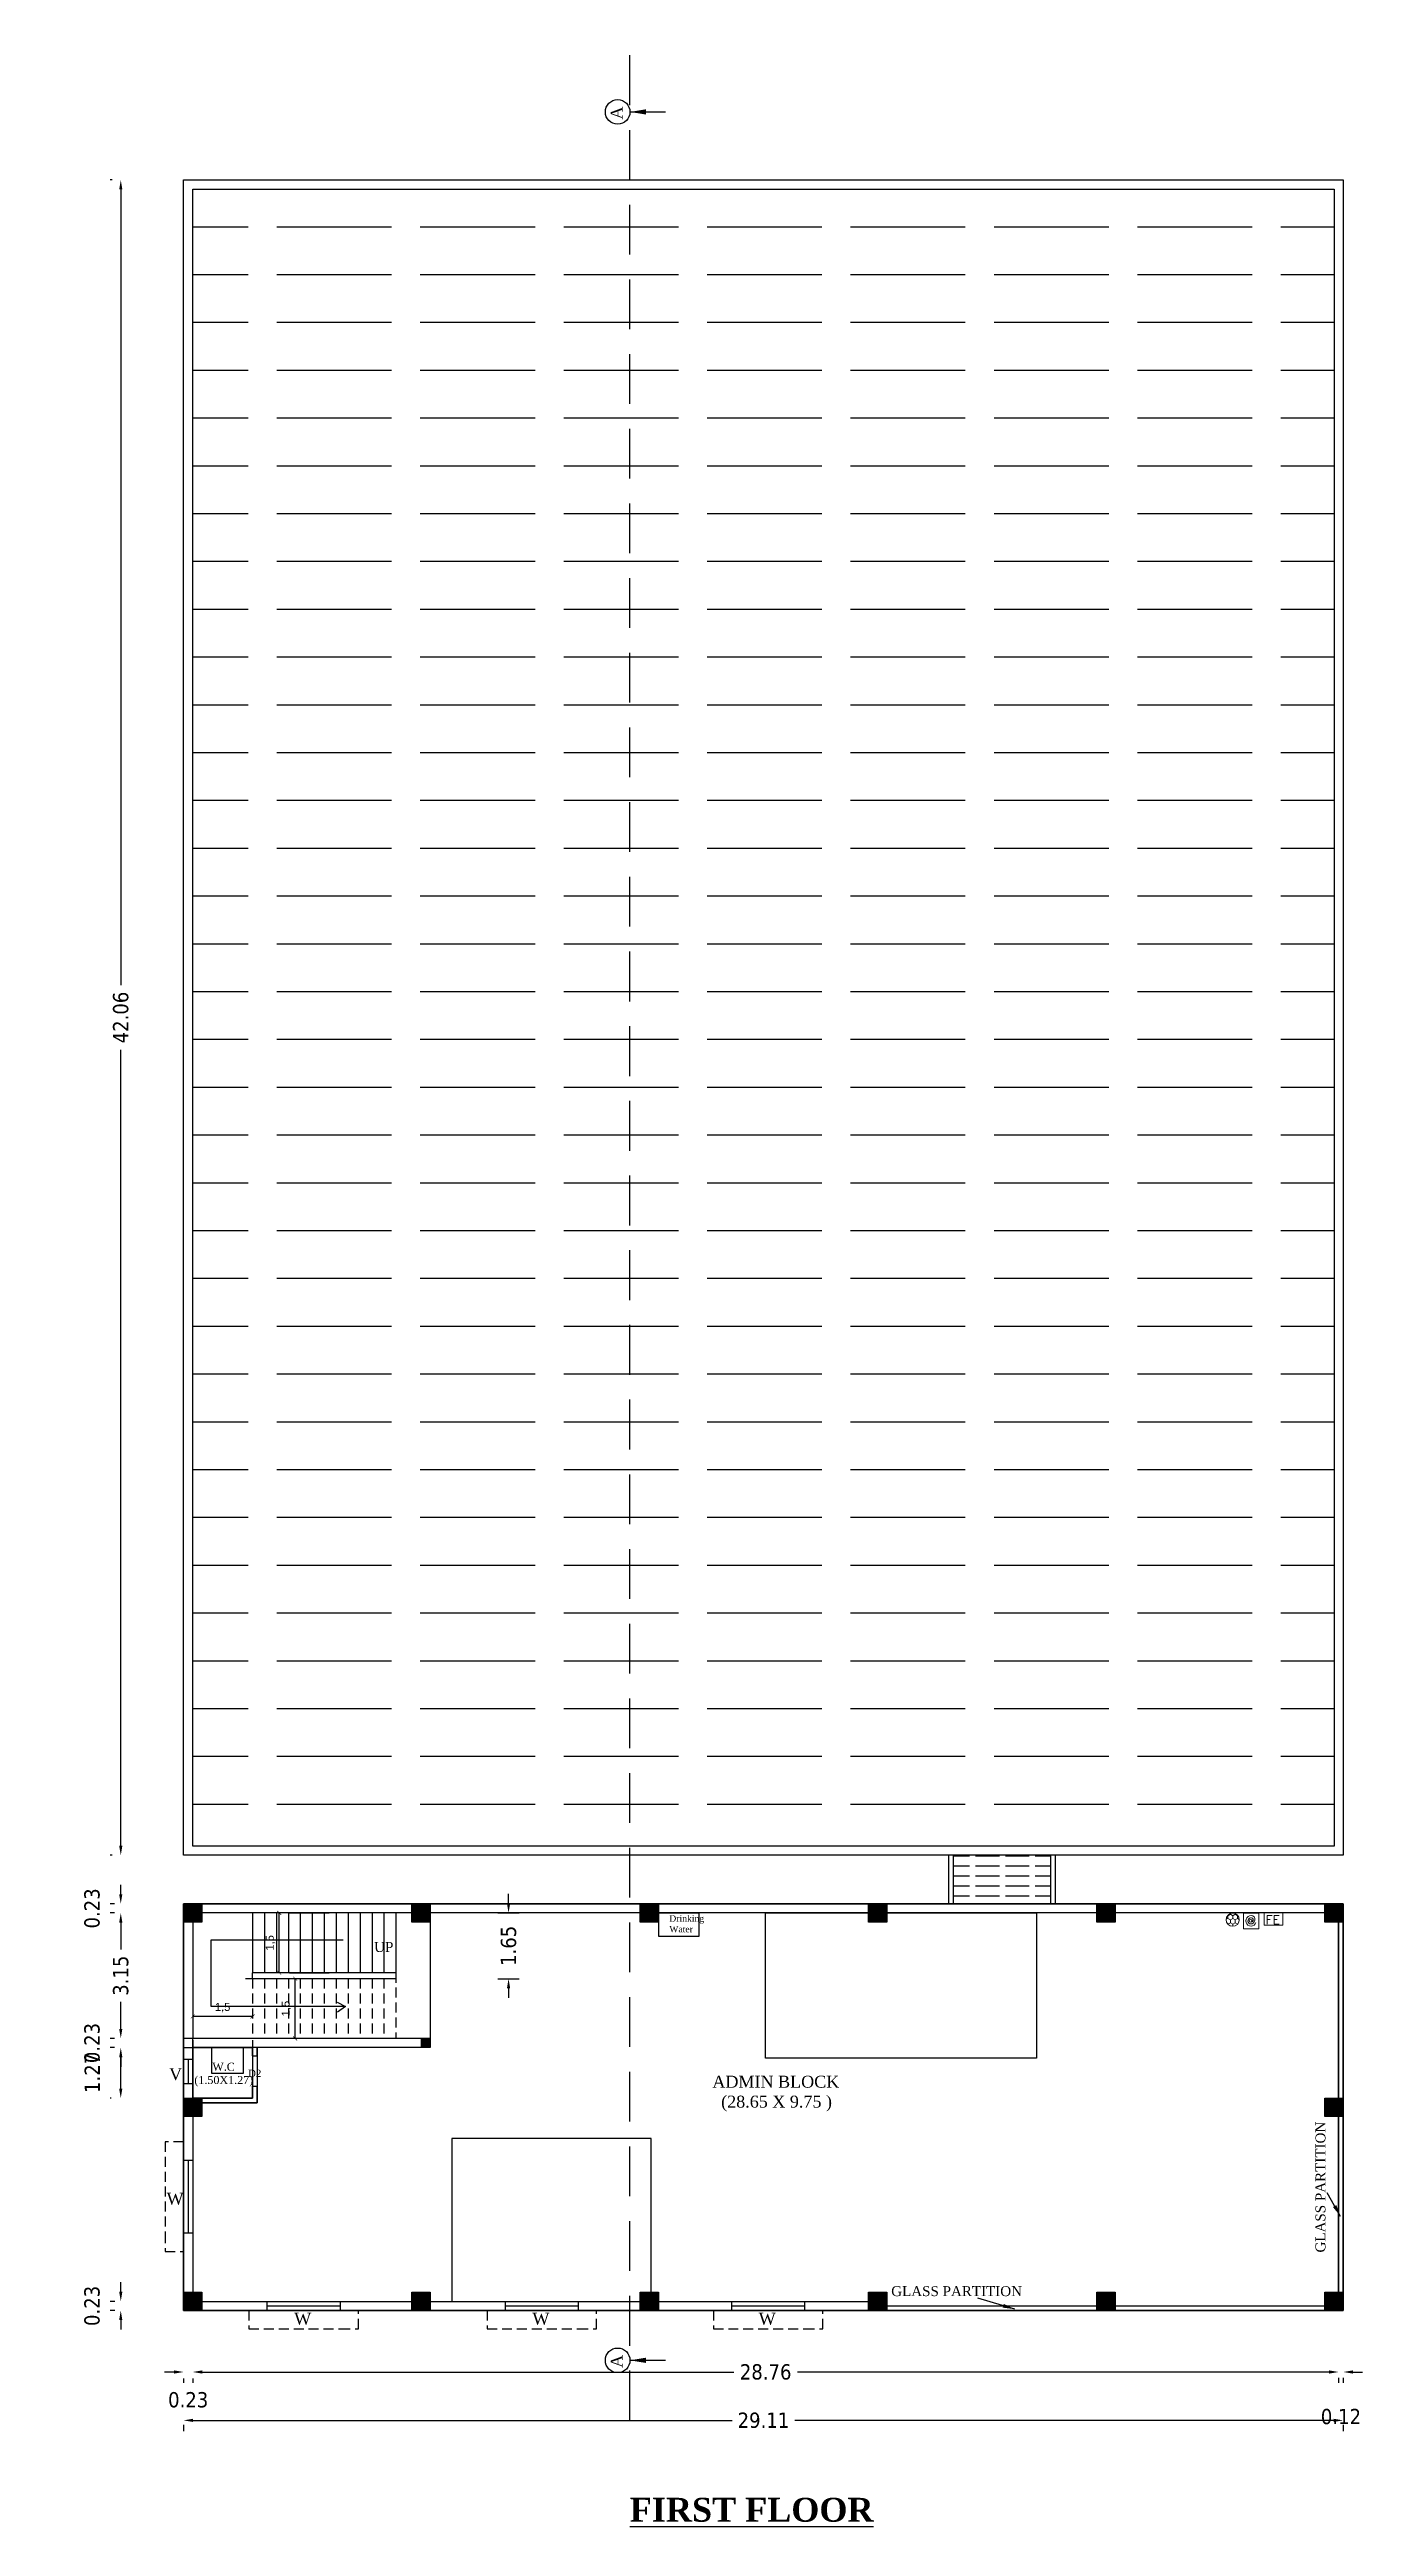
# Model space of a CAD drawing. Header units: metres. Extents: x 2066 to 2266, y 1708 to 2044.
# Drawn here: x 2177.3 to 2210.3, y 1794.1 to 1856.3 of the extents above; entities that cross this region are included whole.
import ezdxf

# ---------------------------------------------------------------- set-up
doc = ezdxf.new("R2010")
doc.units = ezdxf.units.M
doc.linetypes.add('HIDDEN', pattern=[0.375, 0.25, -0.125])
for name, color, linetype in [('BLK_1_COVERED_AREA', 140, 'Continuous'), ('BLK_1_FLR_0_WATER_CLOSET', 213, 'Continuous'), ('BLK_1_FLR_1_EXIT_WIDTH_DOOR', 2, 'Continuous'), ('BLK_1_FLR_1_REGULAR_ROOM_1', 4, 'Continuous'), ('BLK_1_FLR_1_ROOM_1_LIGHT_VENTILATION_1', 4, 'Continuous'), ('BLK_1_FLR_1_WASH', 60, 'Continuous'), ('TOILET_VENTILATION', 6, 'Continuous')]:
    doc.layers.add(name, color=color, linetype=linetype)
doc.layers.add('BLK_1_FLR_1_BLT_UP_AREA', color=45, linetype='Continuous', plot=False)
doc.styles.add('CODE', font='tahoma.ttf')
doc.styles.add('DIM', font='swissc.ttf')
doc.styles.add('ROMANS', font='times.ttf', dxfattribs={"height": 12})
doc.styles.add('Schedule', font='romans.shx')
doc.styles.get("Standard").update_dxf_attribs({"font": 'arial.ttf'})
doc.styles.add('TIMES NEW ROMAN', font='times.ttf')
doc.dimstyles.new('Din', dxfattribs={"dimscale": 0, "dimtxt": 0.25, "dimasz": 0.1, "dimexe": 0.15, "dimexo": 0.15, "dimgap": 0.03, "dimtad": 0, "dimzin": 0, "dimdsep": 46, "dimtxsty": 'DIM', "dimblk": 'ARCHTICK', "dimcen": 0.09, "dimdle": 0.15, "dimse1": 1, "dimse2": 1, "dimclrd": 256, "dimclre": 256, "dimclrt": 7, "dimadec": 0, "dimazin": 3, "dimtfac": 1, "dimtofl": 0, "dimtmove": 1, "dimatfit": 3, "dimfxl": 0, "dimtolj": 1, "dimtzin": 0, "dimarcsym": 0})
doc.dimstyles.new('ISO-25', dxfattribs={"dimtxt": 2.5, "dimasz": 2.5, "dimexe": 1.25, "dimexo": 0.625, "dimtad": 1, "dimtxsty": 'Standard', "dimcen": 2.5, "dimadec": 0, "dimazin": 0, "dimtfac": 1, "dimtmove": 0, "dimatfit": 3, "dimfxl": 0, "dimarcsym": 0})
doc.dimstyles.get("Standard").update_dxf_attribs({"dimtxt": 0.18, "dimasz": 0.18, "dimexe": 0.18, "dimexo": 0.0625, "dimgap": 0.09, "dimtad": 0, "dimtih": 1, "dimtoh": 1, "dimdec": 4, "dimzin": 0, "dimdsep": 46, "dimtxsty": 'Standard', "dimcen": 0.09, "dimadec": 0, "dimazin": 0, "dimtfac": 1, "dimtdec": 4, "dimtofl": 0, "dimtmove": 0, "dimatfit": 3, "dimfxl": 0, "dimtolj": 1, "dimtzin": 0, "dimarcsym": 0})

msp = doc.modelspace()

# ---------------------------------------------------------------- texts
at = {"rotation": 90}
for s, width, insert, char_height, attachment_point, style in [('A', 0.26523, (2191.401, 1854.827, -19.765), 0.3, 3, 'ROMANS'), ('{\\W1.881942; }GLASS PARTITION', 3.53877, (2209.092, 1800.771, -9.883), 0.25, 1, 'TIMES NEW ROMAN'), ('A', 0.26523, (2191.401, 1798.381, -19.765), 0.3, 3, 'ROMANS')]:
    msp.add_mtext_dynamic_manual_height_columns(s, width=width, gutter_width=1, heights=[0], dxfattribs=dict(at, insert=insert, char_height=char_height, attachment_point=attachment_point, style=style))
at = {"attachment_point": 1, "style": 'TIMES NEW ROMAN'}
for s, width, gutter_width, heights, insert, char_height in [('Drinking \\PWater', 0.3189, 1.496, [0], (2192.873, 1809.416, -6.762), 0.1604), ('UP', 0.50877, 1, [0], (2185.464, 1808.744), 0.25), ('V', 0.55777, 1, [0], (2180.317, 1805.576, -9.883), 0.3), ('{\\W8.108981; }W.C\\P{\\W2.122653; }(1.50X1.27)', 1.73275, 1, [0.688], (2180.791, 1805.713, -9.883), 0.2), ('D2', 0.50877, 1, [0], (2182.3, 1805.538, -17.442), 0.18), ('{\\W5.156905; }ADMIN BLOCK\\P{\\W7.101241; }(28.65 X 9.75 )', 4.25552, 1, [0], (2193.37, 1805.387, -9.883), 0.3), ('W', 0.55777, 1, [0], (2180.254, 1802.451, 26.527), 0.3), ('{\\W1.881942; }GLASS PARTITION', 3.53877, 1, [0], (2198.265, 1800.104, -9.883), 0.25), ('W', 0.55777, 1, [0], (2183.457, 1799.435, 26.527), 0.3), ('W', 0.55777, 1, [0], (2189.436, 1799.435, 26.527), 0.3), ('W', 0.55777, 1, [0], (2195.117, 1799.435, 26.527), 0.3), ('{\\fTimes New Roman|b1|i0|c0|p18;\\W1.97931;\\L \\W1;FIRST FLOOR}', 6.86047, 1, [0], (2191.433, 1794.791), 0.6)]:
    msp.add_mtext_dynamic_manual_height_columns(s, width=width, gutter_width=gutter_width, heights=heights, dxfattribs=dict(at, insert=insert, char_height=char_height))

# ---------------------------------------------------------------- blocks, each defined once
blk = doc.blocks.new('_ArchTick')
at = {"color": 0, "linetype": 'ByBlock', "const_width": 0.15}
blk.add_lwpolyline([(-0.5, -0.5), (0.5, 0.5)], dxfattribs=at)
blk = doc.blocks.new('*D149')
at = {"color": 0, "lineweight": -2}
for p, q in [((2183.082, 1807.973), (2183.082, 1809.473)), ((2183.336, 1809.473), (2184.332, 1809.473)), ((2183.336, 1807.973), (2184.332, 1807.973))]:
    blk.add_line(p, q, dxfattribs=at)
at = {"layer": 'Defpoints', "color": 0}
for p in [(2182.711, 1809.473, 9.883), (2183.082, 1809.473), (2182.711, 1807.973, 9.883)]:
    blk.add_point(p, dxfattribs=at)
at = {"color": 0, "lineweight": -2, "xscale": 0.1, "yscale": 0.1, "zscale": 0.1}
for p, rotation in [((2183.082, 1809.473), 90), ((2183.082, 1807.973), 270)]:
    blk.add_blockref('_ArchTick', p, dxfattribs=dict(at, rotation=rotation))
at = {"color": 0, "insert": (2182.862, 1808.723), "char_height": 0.2, "attachment_point": 5, "rotation": 90}
blk.add_mtext('1,5', dxfattribs=at)
blk = doc.blocks.new('*D150')
at = {"color": 0, "lineweight": -2}
for p, q in [((2182.986, 1807.823), (2182.232, 1807.823)), ((2183.482, 1806.323), (2183.482, 1807.823)), ((2182.986, 1806.323), (2182.232, 1806.323))]:
    blk.add_line(p, q, dxfattribs=at)
at = {"layer": 'Defpoints', "color": 0}
for p in [(2183.482, 1807.823), (2183.611, 1807.823, 9.883), (2183.611, 1806.323, 9.883)]:
    blk.add_point(p, dxfattribs=at)
at = {"color": 0, "lineweight": -2, "xscale": 0.1, "yscale": 0.1, "zscale": 0.1}
for p, rotation in [((2183.482, 1807.823), 90), ((2183.482, 1806.323), 270)]:
    blk.add_blockref('_ArchTick', p, dxfattribs=dict(at, rotation=rotation))
at = {"color": 0, "insert": (2183.262, 1807.073), "char_height": 0.2, "attachment_point": 5, "rotation": 90}
blk.add_mtext('1,5', dxfattribs=at)
blk = doc.blocks.new('*D151')
at = {"color": 0, "lineweight": -2}
for p, q in [((2182.411, 1806.876), (2180.911, 1806.876)), ((2180.911, 1806.28), (2180.911, 1805.626)), ((2182.411, 1806.28), (2182.411, 1805.626))]:
    blk.add_line(p, q, dxfattribs=at)
at = {"layer": 'Defpoints', "color": 0}
for p in [(2180.911, 1806.905, 9.883), (2180.911, 1806.876), (2182.411, 1806.905, 9.883)]:
    blk.add_point(p, dxfattribs=at)
at = {"color": 0, "lineweight": -2, "xscale": 0.1, "yscale": 0.1, "zscale": 0.1, "rotation": 180}
blk.add_blockref('_ArchTick', (2180.911, 1806.876), dxfattribs=at)
at = {"color": 0, "lineweight": -2, "xscale": 0.1, "yscale": 0.1, "zscale": 0.1}
blk.add_blockref('_ArchTick', (2182.411, 1806.876), dxfattribs=at)
at = {"color": 0, "insert": (2181.661, 1807.096), "char_height": 0.2, "attachment_point": 5}
blk.add_mtext('1,5', dxfattribs=at)
blk = doc.blocks.new('A$C3F6E631D')
at = {"lineweight": 9}
for p, q in [((0, 0.88), (0.9, 0.88)), ((0, 0), (0, 0.88)), ((0.9, 0), (0, 0)), ((0.9, 0.88), (0.9, 0))]:
    blk.add_line(p, q, dxfattribs=at)
blk.add_circle((0.45, 0.47), 0.0817, dxfattribs=at)
for centre, radius, start, end in [((0.45, 0.45), 0.299, 321.4372, 253.2573), ((0.45, 0.45), 0.174, 329.1263, 222.2936), ((0.54, 0.52), 0.292, 219.9012, 298.5281), ((0.51, 0.46), 0.135, 195.9931, 311.1342)]:
    blk.add_arc(centre, radius, start, end, dxfattribs=at)
blk = doc.blocks.new('A$C453E5C48')
at = {"linetype": 'ByBlock', "lineweight": 9}
for p, q in [((0, 0.489), (0.639, 0.489)), ((0, 0.063), (0, 0.489)), ((0.639, 0.063), (0, 0.063)), ((0.639, 0.489), (0.639, 0.063))]:
    blk.add_line(p, q, dxfattribs=at)
at = {"lineweight": 9, "style": 'Schedule'}
blk.add_text('FE', height=0.3048, dxfattribs=at).set_placement((0.051, 0.103))
blk = doc.blocks.new('A$C57323508')
at = {"lineweight": 9}
for p, q in [((0, 0.37), (0.13, 0.37)), ((0.13, 0.65), (0.16, 0.65)), ((0.21, 0.51), (0.13, 0.65)), ((0.13, 0.37), (0.21, 0.51)), ((0.21, 0.23), (0.13, 0.37)), ((0.13, 0.1), (0.21, 0.23)), ((0.13, 0.1), (0.13, 0.1)), ((0.14, 0.08), (0.13, 0.1)), ((0.16, 0.65), (0.18, 0.69)), ((0.21, 0.51), (0.37, 0.51)), ((0.21, 0.23), (0.37, 0.23)), ((0.37, 0.51), (0.45, 0.65)), ((0.45, 0.37), (0.37, 0.51)), ((0.37, 0.23), (0.45, 0.37)), ((0.45, 0.1), (0.37, 0.23)), ((0.4, 0), (0.45, 0.1)), ((0.48, 0.65), (0.41, 0.76)), ((0.45, 0.37), (0.61, 0.37)), ((0.45, 0.1), (0.61, 0.1)), ((0.48, 0.65), (0.63, 0.65)), ((0.69, 0.51), (0.61, 0.65)), ((0.61, 0.37), (0.69, 0.51)), ((0.69, 0.23), (0.61, 0.37)), ((0.61, 0.1), (0.69, 0.23)), ((0.62, 0.08), (0.61, 0.1)), ((0.63, 0.65), (0.65, 0.67)), ((0.69, 0.51), (0.74, 0.51)), ((0.69, 0.23), (0.73, 0.23))]:
    blk.add_line(p, q, dxfattribs=at)
blk.add_circle((0.38, 0.38), 0.38, dxfattribs=at)
blk = doc.blocks.new('A$C4F610507')
blk.add_lwpolyline([(1.13, 0.03), (4.11, 0.03), (4.11, 1.74), (1.13, 1.74)], close=True)
blk = doc.blocks.new('*D88')
at = {"lineweight": -2}
for p, q in [((2178.958, 1799.723), (2178.836, 1799.723)), ((2178.958, 1799.493), (2178.836, 1799.493))]:
    blk.add_line(p, q, dxfattribs=at)
for p, q in [((2179.104, 1799.963), (2179.104, 1800.203)), ((2179.104, 1799.253), (2179.104, 1799.013))]:
    blk.add_line(p, q)
for points in [[(2179.064, 1799.963), (2179.144, 1799.963), (2179.104, 1799.723)], [(2179.064, 1799.253), (2179.144, 1799.253), (2179.104, 1799.493)]]:
    blk.add_solid(points)
at = {"layer": 'Defpoints', "color": 0}
for p in [(2179.104, 1799.723), (2181.141, 1799.723, -9.883), (2181.141, 1799.493, -9.883)]:
    blk.add_point(p, dxfattribs=at)
at = {"insert": (2178.384, 1799.608), "char_height": 0.384, "attachment_point": 5, "rotation": 90, "style": 'CODE'}
blk.add_mtext('\\A1;0.23', dxfattribs=at)
blk = doc.blocks.new('*D89')
at = {"lineweight": -2}
for p, q in [((2178.946, 1806.093), (2178.836, 1806.093)), ((2178.866, 1804.823), (2178.836, 1804.823))]:
    blk.add_line(p, q, dxfattribs=at)
blk.add_line((2179.104, 1805.063), (2179.104, 1805.853))
for points in [[(2179.064, 1805.853), (2179.144, 1805.853), (2179.104, 1806.093)], [(2179.064, 1805.063), (2179.144, 1805.063), (2179.104, 1804.823)]]:
    blk.add_solid(points)
at = {"layer": 'Defpoints', "color": 0}
for p in [(2179.104, 1806.093), (2180.911, 1806.093, -9.883), (2180.911, 1804.823, -36.409)]:
    blk.add_point(p, dxfattribs=at)
at = {"insert": (2178.388, 1805.458), "char_height": 0.384, "attachment_point": 5, "rotation": 90, "style": 'CODE'}
blk.add_mtext('\\A1;1.27', dxfattribs=at)
blk = doc.blocks.new('*D90')
for p, q in [((2179.104, 1806.563), (2179.104, 1806.803)), ((2179.104, 1805.853), (2179.104, 1805.613))]:
    blk.add_line(p, q)
at = {"lineweight": -2}
for p, q in [((2178.946, 1806.323), (2178.836, 1806.323)), ((2178.946, 1806.093), (2178.836, 1806.093))]:
    blk.add_line(p, q, dxfattribs=at)
for points in [[(2179.064, 1806.563), (2179.144, 1806.563), (2179.104, 1806.323)], [(2179.064, 1805.853), (2179.144, 1805.853), (2179.104, 1806.093)]]:
    blk.add_solid(points)
at = {"layer": 'Defpoints', "color": 0}
for p in [(2179.104, 1806.323), (2180.911, 1806.323, -9.883), (2180.911, 1806.093, -9.883)]:
    blk.add_point(p, dxfattribs=at)
at = {"insert": (2178.384, 1806.208), "char_height": 0.384, "attachment_point": 5, "rotation": 90, "style": 'CODE'}
blk.add_mtext('\\A1;0.23', dxfattribs=at)
blk = doc.blocks.new('*D91')
at = {"lineweight": -2}
for p, q in [((2178.946, 1809.473), (2178.836, 1809.473)), ((2178.946, 1806.323), (2178.836, 1806.323))]:
    blk.add_line(p, q, dxfattribs=at)
for p, q in [((2179.104, 1809.233), (2179.104, 1808.552)), ((2179.104, 1806.563), (2179.104, 1807.244))]:
    blk.add_line(p, q)
for points in [[(2179.064, 1809.233), (2179.144, 1809.233), (2179.104, 1809.473)], [(2179.064, 1806.563), (2179.144, 1806.563), (2179.104, 1806.323)]]:
    blk.add_solid(points)
at = {"layer": 'Defpoints', "color": 0}
for p in [(2179.104, 1809.473), (2180.911, 1809.473, -9.883), (2180.911, 1806.323, -9.883)]:
    blk.add_point(p, dxfattribs=at)
at = {"insert": (2179.104, 1807.898), "char_height": 0.384, "attachment_point": 5, "rotation": 90, "style": 'CODE'}
blk.add_mtext('\\A1;3.15', dxfattribs=at)
blk = doc.blocks.new('*D92')
for p, q in [((2179.104, 1809.943), (2179.104, 1810.183)), ((2179.104, 1809.233), (2179.104, 1808.993))]:
    blk.add_line(p, q)
at = {"lineweight": -2}
for p, q in [((2178.946, 1809.703), (2178.836, 1809.703)), ((2178.946, 1809.473), (2178.836, 1809.473))]:
    blk.add_line(p, q, dxfattribs=at)
for points in [[(2179.064, 1809.943), (2179.144, 1809.943), (2179.104, 1809.703)], [(2179.064, 1809.233), (2179.144, 1809.233), (2179.104, 1809.473)]]:
    blk.add_solid(points)
at = {"layer": 'Defpoints', "color": 0}
for p in [(2179.104, 1809.703), (2180.911, 1809.703, -9.883), (2180.911, 1809.473, -9.883)]:
    blk.add_point(p, dxfattribs=at)
at = {"insert": (2178.384, 1809.588), "char_height": 0.384, "attachment_point": 5, "rotation": 90, "style": 'CODE'}
blk.add_mtext('\\A1;0.23', dxfattribs=at)
blk = doc.blocks.new('*D93')
at = {"lineweight": -2}
for p, q in [((2178.886, 1852.983), (2178.836, 1852.983)), ((2178.892, 1810.923), (2178.836, 1810.923))]:
    blk.add_line(p, q, dxfattribs=at)
for p, q in [((2179.104, 1852.743), (2179.104, 1832.764)), ((2179.104, 1811.163), (2179.104, 1831.142))]:
    blk.add_line(p, q)
for points in [[(2179.064, 1852.743), (2179.144, 1852.743), (2179.104, 1852.983)], [(2179.064, 1811.163), (2179.144, 1811.163), (2179.104, 1810.923)]]:
    blk.add_solid(points)
at = {"layer": 'Defpoints', "color": 0}
for p in [(2179.104, 1852.983), (2180.681, 1852.983, -19.765), (2180.911, 1810.923, -19.765)]:
    blk.add_point(p, dxfattribs=at)
at = {"insert": (2179.104, 1831.953), "char_height": 0.384, "attachment_point": 5, "rotation": 90, "style": 'CODE'}
blk.add_mtext('\\A1;42.06', dxfattribs=at)
blk = doc.blocks.new('*D95')
for p, q in [((2180.441, 1797.949), (2180.201, 1797.949)), ((2181.151, 1797.949), (2181.391, 1797.949))]:
    blk.add_line(p, q)
at = {"lineweight": -2}
for p, q in [((2180.681, 1797.789), (2180.681, 1797.68)), ((2180.911, 1797.789), (2180.911, 1797.68))]:
    blk.add_line(p, q, dxfattribs=at)
for points in [[(2180.441, 1797.989), (2180.441, 1797.909), (2180.681, 1797.949)], [(2181.151, 1797.989), (2181.151, 1797.909), (2180.911, 1797.949)]]:
    blk.add_solid(points)
at = {"layer": 'Defpoints', "color": 0}
for p in [(2180.681, 1799.723, -9.883), (2180.911, 1799.723, -9.883), (2180.911, 1797.949)]:
    blk.add_point(p, dxfattribs=at)
at = {"insert": (2180.796, 1797.249), "char_height": 0.384, "attachment_point": 5, "style": 'CODE'}
blk.add_mtext('\\A1;0.23', dxfattribs=at)
blk = doc.blocks.new('*D96')
at = {"lineweight": -2}
for p, q in [((2180.911, 1797.789), (2180.911, 1797.68)), ((2209.671, 1797.8), (2209.671, 1797.68))]:
    blk.add_line(p, q, dxfattribs=at)
for p, q in [((2181.151, 1797.949), (2194.49, 1797.949)), ((2209.431, 1797.949), (2196.093, 1797.949))]:
    blk.add_line(p, q)
for points in [[(2181.151, 1797.989), (2181.151, 1797.909), (2180.911, 1797.949)], [(2209.431, 1797.989), (2209.431, 1797.909), (2209.671, 1797.949)]]:
    blk.add_solid(points)
at = {"layer": 'Defpoints', "color": 0}
for p in [(2180.911, 1799.723, -9.883), (2209.671, 1799.953, -9.883), (2209.671, 1797.949)]:
    blk.add_point(p, dxfattribs=at)
at = {"insert": (2195.291, 1797.949), "char_height": 0.384, "attachment_point": 5, "style": 'CODE'}
blk.add_mtext('\\A1;28.76', dxfattribs=at)
blk = doc.blocks.new('*D97')
for p, q in [((2209.431, 1797.949), (2209.191, 1797.949)), ((2210.031, 1797.949), (2210.271, 1797.949))]:
    blk.add_line(p, q)
at = {"lineweight": -2}
for p, q in [((2209.671, 1797.8), (2209.671, 1797.68)), ((2209.791, 1797.8), (2209.791, 1797.68))]:
    blk.add_line(p, q, dxfattribs=at)
for points in [[(2209.431, 1797.989), (2209.431, 1797.909), (2209.671, 1797.949)], [(2210.031, 1797.989), (2210.031, 1797.909), (2209.791, 1797.949)]]:
    blk.add_solid(points)
at = {"layer": 'Defpoints', "color": 0}
for p in [(2209.671, 1799.953, -9.883), (2209.791, 1799.953, -9.883), (2209.791, 1797.949)]:
    blk.add_point(p, dxfattribs=at)
at = {"insert": (2209.731, 1796.828), "char_height": 0.384, "attachment_point": 5, "style": 'CODE'}
blk.add_mtext('\\A1;0.12', dxfattribs=at)
blk = doc.blocks.new('*D98')
at = {"lineweight": -2}
for p, q in [((2180.681, 1796.624), (2180.681, 1796.466)), ((2209.791, 1796.624), (2209.791, 1796.466))]:
    blk.add_line(p, q, dxfattribs=at)
for p, q in [((2180.921, 1796.735), (2194.447, 1796.735)), ((2209.551, 1796.735), (2196.026, 1796.735))]:
    blk.add_line(p, q)
for points in [[(2180.921, 1796.775), (2180.921, 1796.695), (2180.681, 1796.735)], [(2209.551, 1796.775), (2209.551, 1796.695), (2209.791, 1796.735)]]:
    blk.add_solid(points)
at = {"layer": 'Defpoints', "color": 0}
for p in [(2180.681, 1799.493, -9.883), (2209.791, 1799.493, -9.883), (2209.791, 1796.735)]:
    blk.add_point(p, dxfattribs=at)
at = {"insert": (2195.236, 1796.735), "char_height": 0.384, "attachment_point": 5, "style": 'CODE'}
blk.add_mtext('\\A1;29.11', dxfattribs=at)
blk = doc.blocks.new('*D274')
at = {"layer": 'BLK_1_FLR_1_EXIT_WIDTH_DOOR'}
for p, q in [((2188.838, 1809.713), (2188.838, 1809.953)), ((2188.838, 1807.583), (2188.838, 1807.343))]:
    blk.add_line(p, q, dxfattribs=at)
at = {"layer": 'BLK_1_FLR_1_EXIT_WIDTH_DOOR', "lineweight": -2}
for p, q in [((2188.569, 1809.473), (2189.107, 1809.473)), ((2188.569, 1807.823), (2189.107, 1807.823))]:
    blk.add_line(p, q, dxfattribs=at)
at = {"layer": 'BLK_1_FLR_1_EXIT_WIDTH_DOOR'}
for points in [[(2188.798, 1809.713), (2188.878, 1809.713), (2188.838, 1809.473)], [(2188.798, 1807.583), (2188.878, 1807.583), (2188.838, 1807.823)]]:
    blk.add_solid(points, dxfattribs=at)
at = {"layer": 'Defpoints', "color": 0}
for p in [(2186.011, 1809.473), (2188.838, 1809.473), (2186.011, 1807.823)]:
    blk.add_point(p, dxfattribs=at)
at = {"layer": 'BLK_1_FLR_1_EXIT_WIDTH_DOOR', "insert": (2188.838, 1808.648), "char_height": 0.384, "attachment_point": 5, "rotation": 90, "style": 'CODE'}
blk.add_mtext('\\A1;1.65', dxfattribs=at)

# ---------------------------------------------------------------- dimensions: what is measured, and where the dimension line sits
for base, p1, p2, angle, picture, middle in [((2179.104, 1852.983, 9.883), (2180.911, 1810.923, -9.883), (2180.681, 1852.983, -9.883), 270, '*D93', (2179.104, 1831.953, 9.883)), ((2179.104, 1809.703, 9.883), (2180.911, 1809.473), (2180.911, 1809.703), 270, '*D92', (2178.384, 1809.588, 9.883)), ((2179.104, 1809.473, 9.883), (2180.911, 1806.323), (2180.911, 1809.473), 270, '*D91', (2179.104, 1807.898, 9.883)), ((2179.104, 1806.323, 9.883), (2180.911, 1806.093), (2180.911, 1806.323), 270, '*D90', (2178.384, 1806.208, 9.883)), ((2179.104, 1806.093, 9.883), (2180.911, 1804.823, -26.527), (2180.911, 1806.093), 270, '*D89', (2178.388, 1805.458, 9.883)), ((2209.671, 1797.949, 9.883), (2180.911, 1799.723), (2209.671, 1799.953), 180, '*D96', (2195.291, 1797.949, 9.883)), ((2209.791, 1797.949, 9.883), (2209.671, 1799.953), (2209.791, 1799.953), 180, '*D97', (2209.731, 1796.828, 9.883))]:
    dim = msp.add_linear_dim(base=base, p1=p1, p2=p2, angle=angle, dimstyle='Din', override={"dimscale": 0.096, "dimtxt": 4, "dimasz": 2.5, "dimexe": 2.8, "dimgap": 1.75, "dimpost": '\\X', "dimtxsty": 'CODE', "dimsah": 1, "dimdle": 2.8, "dimse1": 0, "dimse2": 0, "dimclrt": 256, "dimtmove": 2, "dimfxl": 2.8, "dimfxlon": 1, "dimtfillclr": 2, "dimlwd": 65535})
    dim.commit()
    dim.dimension.update_dxf_attribs({"geometry": picture, "text_midpoint": middle})
for base, p1, p2, angle, dimstyle, override, picture, middle in [((2183.082, 1809.473, -9.883), (2182.711, 1807.973), (2182.711, 1809.473), 90, 'ISO-25', {"dimtxt": 0.2, "dimasz": 0.1, "dimgap": 0.1, "dimblk1": 'ArchTick', "dimblk2": 'ArchTick', "dimsah": 1, "dimsd1": 0, "dimsd2": 0}, '*D149', (2183.082, 1808.723, -9.883)), ((2183.482, 1807.823, -9.883), (2183.611, 1806.323), (2183.611, 1807.823), 90, 'ISO-25', {"dimtxt": 0.2, "dimasz": 0.1, "dimgap": 0.1, "dimblk1": 'ArchTick', "dimblk2": 'ArchTick', "dimsah": 1, "dimsd1": 0, "dimsd2": 0}, '*D150', (2183.482, 1807.073, -9.883)), ((2180.911, 1797.949, 9.883), (2180.681, 1799.723), (2180.911, 1799.723), 0, 'Din', {"dimscale": 0.096, "dimtxt": 4, "dimasz": 2.5, "dimexe": 2.8, "dimgap": 1.75, "dimpost": '\\X', "dimtxsty": 'CODE', "dimsah": 1, "dimdle": 2.8, "dimse1": 0, "dimse2": 0, "dimclrt": 256, "dimtmove": 2, "dimfxl": 2.8, "dimfxlon": 1, "dimtfillclr": 2, "dimlwd": 65535}, '*D95', (2180.796, 1797.249, 9.883))]:
    dim = msp.add_linear_dim(base=base, p1=p1, p2=p2, angle=angle, dimstyle=dimstyle, override=override)
    dim.commit()
    dim.dimension.update_dxf_attribs({"geometry": picture, "text_midpoint": middle, "dimtype": 161})
for p1, p2, distance, dimstyle, override, picture, middle in [((2182.411, 1806.905), (2180.911, 1806.905), 0.029, 'ISO-25', {"dimtxt": 0.2, "dimasz": 0.1, "dimgap": 0.1, "dimblk1": 'ArchTick', "dimblk2": 'ArchTick', "dimsah": 1, "dimsd1": 0, "dimsd2": 0}, '*D151', (2181.661, 1807.096, -9.883)), ((2181.141, 1799.493), (2181.141, 1799.723), 2.037, 'Din', {"dimscale": 0.096, "dimtxt": 4, "dimasz": 2.5, "dimexe": 2.8, "dimgap": 1.75, "dimpost": '\\X', "dimtxsty": 'CODE', "dimsah": 1, "dimdle": 2.8, "dimse1": 0, "dimse2": 0, "dimclrt": 256, "dimtmove": 2, "dimfxl": 2.8, "dimfxlon": 1, "dimtfillclr": 2, "dimlwd": 65535}, '*D88', (2178.384, 1799.608, 9.883)), ((2180.681, 1799.493), (2209.791, 1799.493), -2.758, 'Din', {"dimscale": 0.096, "dimtxt": 4, "dimasz": 2.5, "dimexe": 2.8, "dimgap": 1.75, "dimpost": '\\X', "dimtxsty": 'CODE', "dimsah": 1, "dimdle": 2.8, "dimse1": 0, "dimse2": 0, "dimclrt": 256, "dimtmove": 2, "dimfxl": 2.8, "dimfxlon": 1, "dimtfillclr": 2, "dimlwd": 65535}, '*D98', (2195.236, 1796.735, 9.883))]:
    dim = msp.add_aligned_dim(p1=p1, p2=p2, distance=distance, dimstyle=dimstyle, override=override)
    dim.commit()
    dim.dimension.update_dxf_attribs({"geometry": picture, "text_midpoint": middle})
at = {"layer": 'BLK_1_FLR_1_EXIT_WIDTH_DOOR', "color": 2}
dim = msp.add_aligned_dim(p1=(2186.011, 1807.823), p2=(2186.011, 1809.473), distance=-2.826, dimstyle='Din', override={"dimscale": 0.096, "dimtxt": 4, "dimasz": 2.5, "dimexe": 2.8, "dimgap": 1.75, "dimpost": '\\X', "dimtxsty": 'CODE', "dimsah": 1, "dimdle": 2.8, "dimse1": 0, "dimse2": 0, "dimclrt": 256, "dimtmove": 2, "dimfxl": 2.8, "dimfxlon": 1, "dimtfillclr": 2, "dimlwd": 65535}, dxfattribs=at)
dim.commit()
dim.dimension.update_dxf_attribs({"geometry": '*D274', "text_midpoint": (2188.838, 1808.648)})

# ---------------------------------------------------------------- hatches: boundary and pattern name
h = msp.add_hatch()
h.set_pattern_fill('ACAD_ISO02W100', color=256, scale=0.24, angle=180)
h.set_pattern_definition([(180, (-2609.2978, -754.6024), (-7e-11, -1.2), [2.88, -0.72])])
h.paths.add_polyline_path([(2180.911, 1811.153), (2209.561, 1811.153), (2209.561, 1852.753), (2180.911, 1852.753)])
h = msp.add_hatch()
h.set_pattern_fill('ACAD_ISO02W100', color=256, scale=0.05, angle=180)
h.set_pattern_definition([(180, (-2590.5911, -754.60238), (-1e-11, -0.25), [0.6, -0.15])])
h.paths.add_polyline_path([(2202.441, 1810.923), (2200.001, 1810.923), (2200.001, 1809.703), (2202.441, 1809.703)])
h = msp.add_hatch(color=256)
h.dxf.hatch_style = 1
h.paths.add_polyline_path([(2181.141, 1809.243), (2181.141, 1809.703), (2180.681, 1809.703), (2180.681, 1809.243)])
h = msp.add_hatch(color=256)
h.dxf.hatch_style = 1
h.paths.add_polyline_path([(2186.872, 1809.243), (2186.872, 1809.703), (2186.412, 1809.703), (2186.412, 1809.243)])
h = msp.add_hatch(color=256)
h.dxf.hatch_style = 1
h.paths.add_polyline_path([(2192.603, 1809.243), (2192.603, 1809.703), (2192.143, 1809.703), (2192.143, 1809.243)])
h = msp.add_hatch(color=256)
h.dxf.hatch_style = 1
h.paths.add_polyline_path([(2198.334, 1809.243), (2198.334, 1809.703), (2197.874, 1809.703), (2197.874, 1809.243)])
h = msp.add_hatch(color=256)
h.dxf.hatch_style = 1
h.paths.add_polyline_path([(2204.065, 1809.243), (2204.065, 1809.703), (2203.605, 1809.703), (2203.605, 1809.243)])
h = msp.add_hatch(color=256)
h.dxf.hatch_style = 1
h.paths.add_polyline_path([(2209.791, 1809.243), (2209.791, 1809.703), (2209.331, 1809.703), (2209.331, 1809.243)])
at = {"linetype": 'HIDDEN'}
h = msp.add_hatch(color=256, dxfattribs=at)
h.dxf.hatch_style = 1
h.paths.add_polyline_path([(2186.872, 1806.323), (2186.642, 1806.323), (2186.642, 1806.093), (2186.872, 1806.093)])
h = msp.add_hatch(color=256)
h.dxf.hatch_style = 1
h.paths.add_polyline_path([(2181.141, 1804.363), (2181.141, 1804.823), (2180.681, 1804.823), (2180.681, 1804.363)])
h = msp.add_hatch(color=256)
h.dxf.hatch_style = 1
h.paths.add_polyline_path([(2209.791, 1804.363), (2209.791, 1804.823), (2209.331, 1804.823), (2209.331, 1804.363)])
h = msp.add_hatch(color=256)
h.dxf.hatch_style = 1
h.paths.add_polyline_path([(2181.141, 1799.493), (2181.141, 1799.953), (2180.681, 1799.953), (2180.681, 1799.493)])
h = msp.add_hatch(color=256)
h.dxf.hatch_style = 1
h.paths.add_polyline_path([(2186.872, 1799.493), (2186.872, 1799.953), (2186.412, 1799.953), (2186.412, 1799.493)])
h = msp.add_hatch(color=256)
h.dxf.hatch_style = 1
h.paths.add_polyline_path([(2192.603, 1799.493), (2192.603, 1799.953), (2192.143, 1799.953), (2192.143, 1799.493)])
h = msp.add_hatch(color=256)
h.dxf.hatch_style = 1
h.paths.add_polyline_path([(2198.334, 1799.493), (2198.334, 1799.953), (2197.874, 1799.953), (2197.874, 1799.493)])
h = msp.add_hatch(color=256)
h.dxf.hatch_style = 1
h.paths.add_polyline_path([(2204.065, 1799.493), (2204.065, 1799.953), (2203.605, 1799.953), (2203.605, 1799.493)])
h = msp.add_hatch(color=256)
h.dxf.hatch_style = 1
h.paths.add_polyline_path([(2209.791, 1799.493), (2209.791, 1799.953), (2209.331, 1799.953), (2209.331, 1799.493)])

# ---------------------------------------------------------------- linework, layer by layer
at = {"linetype": 'HIDDEN', "ltscale": 5}
msp.add_line((2191.886, 1796.735, 9.883), (2191.886, 1856.255, -19.402), dxfattribs=at)
for p, q in [((2199.881, 1810.923, -19.765), (2199.881, 1809.703, -19.765)), ((2200.001, 1810.923, -19.765), (2200.001, 1809.703, -19.765)), ((2202.441, 1810.923, -19.765), (2202.441, 1809.703, -19.765)), ((2202.561, 1810.923, -19.765), (2202.561, 1809.703, -19.765)), ((2209.671, 1809.473), (2180.911, 1809.473)), ((2180.911, 1809.473), (2180.911, 1806.323)), ((2182.411, 1809.473), (2182.411, 1807.973)), ((2182.711, 1809.473), (2182.711, 1807.973)), ((2183.011, 1809.473), (2183.011, 1807.973)), ((2183.311, 1809.473), (2183.311, 1807.973)), ((2183.611, 1809.473), (2183.611, 1807.973)), ((2183.911, 1809.473), (2183.911, 1807.973)), ((2184.211, 1809.473), (2184.211, 1807.973)), ((2184.511, 1809.473), (2184.511, 1807.973)), ((2184.811, 1809.473), (2184.811, 1807.973)), ((2185.111, 1809.473), (2185.111, 1807.973)), ((2185.411, 1809.473), (2185.411, 1807.973)), ((2185.711, 1809.473), (2185.711, 1807.973)), ((2186.011, 1809.473), (2186.011, 1807.973)), ((2209.671, 1809.473), (2209.671, 1799.613)), ((2186.011, 1807.973), (2182.411, 1807.973)), ((2182.411, 1807.823), (2182.411, 1807.973)), ((2186.011, 1807.823), (2182.411, 1807.823)), ((2186.872, 1806.323), (2180.911, 1806.323)), ((2186.872, 1806.093), (2180.911, 1806.093)), ((2180.911, 1806.093), (2180.911, 1799.723)), ((2182.411, 1805.883, -4.386), (2182.411, 1806.093)), ((2182.411, 1805.883, -7.56), (2182.531, 1805.883, -7.56)), ((2182.531, 1805.883, -2.726), (2182.531, 1806.093)), ((2180.796, 1805.803), (2180.796, 1805.193)), ((2180.911, 1804.823, -26.527), (2182.411, 1804.823, -26.527)), ((2180.911, 1804.703, -26.527), (2182.531, 1804.703, -26.527)), ((2182.411, 1804.823, -26.527), (2182.411, 1805.123, -20.264)), ((2182.411, 1805.123, -7.56), (2182.531, 1805.123, -7.56)), ((2182.531, 1804.703, -18.043), (2182.531, 1805.123, -12.593)), ((2180.796, 1803.267), (2180.796, 1801.437)), ((2180.911, 1799.723), (2198.324, 1799.723)), ((2198.334, 1799.613), (2209.671, 1799.613)), ((2182.78, 1799.608), (2184.61, 1799.608)), ((2188.759, 1799.608), (2190.589, 1799.608)), ((2194.44, 1799.608), (2196.27, 1799.608))]:
    msp.add_line(p, q)
at = {"linetype": 'HIDDEN'}
for p, q in [((2182.411, 1807.823), (2182.411, 1806.323)), ((2182.711, 1807.823), (2182.711, 1806.323)), ((2183.011, 1807.823), (2183.011, 1806.323)), ((2183.311, 1807.823), (2183.311, 1806.323)), ((2183.611, 1807.823), (2183.611, 1806.323)), ((2183.911, 1807.823), (2183.911, 1806.323)), ((2184.211, 1807.823), (2184.211, 1806.323)), ((2184.511, 1807.823), (2184.511, 1806.323)), ((2184.811, 1807.823), (2184.811, 1806.323)), ((2185.111, 1807.823), (2185.111, 1806.323)), ((2185.411, 1807.823), (2185.411, 1806.323)), ((2185.711, 1807.823), (2185.711, 1806.323)), ((2186.011, 1807.973), (2186.011, 1806.323)), ((2186.642, 1806.323, -16.644), (2186.642, 1806.093, -16.644)), ((2186.872, 1806.323, -16.644), (2186.872, 1806.093, -16.644))]:
    msp.add_line(p, q, dxfattribs=at)
for points, elevation in [([(2180.681, 1810.923), (2180.681, 1852.983), (2209.791, 1852.983), (2209.791, 1810.923)], -9.883), ([(2180.911, 1811.153), (2180.911, 1852.753), (2209.561, 1852.753), (2209.561, 1811.153)], -9.883), ([(2186.412, 1809.243), (2186.412, 1809.703), (2186.872, 1809.703), (2186.872, 1809.243)], -16.644), ([(2186.412, 1809.243), (2186.412, 1809.703), (2186.872, 1809.703), (2186.872, 1809.243)], -16.644), ([(2186.412, 1809.703), (2186.872, 1809.703), (2186.872, 1809.243), (2186.412, 1809.243)], -16.644), ([(2192.143, 1809.243), (2192.143, 1809.703), (2192.603, 1809.703), (2192.603, 1809.243)], -6.762), ([(2192.143, 1809.243), (2192.143, 1809.703), (2192.603, 1809.703), (2192.603, 1809.243)], -6.762), ([(2192.143, 1809.703), (2192.603, 1809.703), (2192.603, 1809.243), (2192.143, 1809.243)], -6.762), ([(2180.681, 1804.363), (2180.681, 1804.823), (2181.141, 1804.823), (2181.141, 1804.363)], -26.527), ([(2180.681, 1804.363), (2180.681, 1804.823), (2181.141, 1804.823), (2181.141, 1804.363)], -26.527), ([(2180.681, 1804.823), (2181.141, 1804.823), (2181.141, 1804.363), (2180.681, 1804.363)], -26.527), ([(2186.412, 1799.493), (2186.412, 1799.953), (2186.872, 1799.953), (2186.872, 1799.493)], -16.644), ([(2186.412, 1799.493), (2186.412, 1799.953), (2186.872, 1799.953), (2186.872, 1799.493)], -16.644), ([(2186.412, 1799.953), (2186.872, 1799.953), (2186.872, 1799.493), (2186.412, 1799.493)], -16.644), ([(2192.143, 1799.493), (2192.143, 1799.953), (2192.603, 1799.953), (2192.603, 1799.493)], -6.762), ([(2192.143, 1799.493), (2192.143, 1799.953), (2192.603, 1799.953), (2192.603, 1799.493)], -6.762), ([(2192.143, 1799.953), (2192.603, 1799.953), (2192.603, 1799.493), (2192.143, 1799.493)], -6.762)]:
    msp.add_lwpolyline(points, close=True, dxfattribs=dict(elevation=elevation))
for points in [[(2180.681, 1809.243), (2180.681, 1809.703), (2181.141, 1809.703), (2181.141, 1809.243)], [(2180.681, 1809.243), (2180.681, 1809.703), (2181.141, 1809.703), (2181.141, 1809.243)], [(2180.681, 1809.703), (2181.141, 1809.703), (2181.141, 1809.243), (2180.681, 1809.243)], [(2197.874, 1809.243), (2197.874, 1809.703), (2198.334, 1809.703), (2198.334, 1809.243)], [(2197.874, 1809.243), (2197.874, 1809.703), (2198.334, 1809.703), (2198.334, 1809.243)], [(2197.874, 1809.703), (2198.334, 1809.703), (2198.334, 1809.243), (2197.874, 1809.243)], [(2203.605, 1809.243), (2203.605, 1809.703), (2204.065, 1809.703), (2204.065, 1809.243)], [(2203.605, 1809.243), (2203.605, 1809.703), (2204.065, 1809.703), (2204.065, 1809.243)], [(2203.605, 1809.703), (2204.065, 1809.703), (2204.065, 1809.243), (2203.605, 1809.243)], [(2209.331, 1809.243), (2209.331, 1809.703), (2209.791, 1809.703), (2209.791, 1809.243)], [(2209.331, 1809.243), (2209.331, 1809.703), (2209.791, 1809.703), (2209.791, 1809.243)], [(2209.331, 1809.703), (2209.791, 1809.703), (2209.791, 1809.243), (2209.331, 1809.243)], [(2180.911, 1806.323), (2180.681, 1806.323), (2180.681, 1806.093), (2180.911, 1806.093)], [(2209.331, 1804.363), (2209.331, 1804.823), (2209.791, 1804.823), (2209.791, 1804.363)], [(2209.331, 1804.363), (2209.331, 1804.823), (2209.791, 1804.823), (2209.791, 1804.363)], [(2209.331, 1804.823), (2209.791, 1804.823), (2209.791, 1804.363), (2209.331, 1804.363)], [(2180.911, 1801.437), (2180.681, 1801.437), (2180.681, 1803.267), (2180.911, 1803.267)], [(2180.681, 1799.493), (2180.681, 1799.953), (2181.141, 1799.953), (2181.141, 1799.493)], [(2180.681, 1799.493), (2180.681, 1799.953), (2181.141, 1799.953), (2181.141, 1799.493)], [(2180.681, 1799.953), (2181.141, 1799.953), (2181.141, 1799.493), (2180.681, 1799.493)], [(2184.61, 1799.723), (2184.61, 1799.493), (2182.78, 1799.493), (2182.78, 1799.723)], [(2190.589, 1799.723), (2190.589, 1799.493), (2188.759, 1799.493), (2188.759, 1799.723)], [(2196.27, 1799.723), (2196.27, 1799.493), (2194.44, 1799.493), (2194.44, 1799.723)], [(2197.874, 1799.493), (2197.874, 1799.953), (2198.334, 1799.953), (2198.334, 1799.493)], [(2197.874, 1799.493), (2197.874, 1799.953), (2198.334, 1799.953), (2198.334, 1799.493)], [(2197.874, 1799.953), (2198.334, 1799.953), (2198.334, 1799.493), (2197.874, 1799.493)], [(2203.605, 1799.493), (2203.605, 1799.953), (2204.065, 1799.953), (2204.065, 1799.493)], [(2203.605, 1799.493), (2203.605, 1799.953), (2204.065, 1799.953), (2204.065, 1799.493)], [(2203.605, 1799.953), (2204.065, 1799.953), (2204.065, 1799.493), (2203.605, 1799.493)], [(2209.331, 1799.493), (2209.331, 1799.953), (2209.791, 1799.953), (2209.791, 1799.493)], [(2209.331, 1799.493), (2209.331, 1799.953), (2209.791, 1799.953), (2209.791, 1799.493)], [(2209.331, 1799.953), (2209.791, 1799.953), (2209.791, 1799.493), (2209.331, 1799.493)]]:
    msp.add_lwpolyline(points, close=True)
at = {"elevation": -9.883}
for points in [[(2184.741, 1807.126), (2181.371, 1807.126), (2181.371, 1808.801), (2184.683, 1808.801)], [(2184.534, 1807.235), (2184.741, 1807.126), (2184.548, 1806.985)]]:
    msp.add_lwpolyline(points, dxfattribs=at)
for points in [[(2180.681, 1805.803), (2180.911, 1805.803)], [(2180.681, 1805.193), (2180.911, 1805.193)], [(2203.605, 1799.723), (2204.065, 1799.723)], [(2209.331, 1799.723), (2209.561, 1799.723), (2209.561, 1799.953)]]:
    msp.add_lwpolyline(points)
at = {"linetype": 'HIDDEN'}
for points in [[(2180.681, 1803.267), (2180.681, 1803.727), (2180.221, 1803.727), (2180.221, 1801.437), (2180.221, 1800.977), (2180.681, 1800.977), (2180.681, 1801.437)], [(2182.78, 1799.493), (2182.32, 1799.493), (2182.32, 1799.033), (2184.61, 1799.033), (2185.07, 1799.033), (2185.07, 1799.493), (2184.61, 1799.493)], [(2188.759, 1799.493), (2188.299, 1799.493), (2188.299, 1799.033), (2190.589, 1799.033), (2191.049, 1799.033), (2191.049, 1799.493), (2190.589, 1799.493)], [(2194.44, 1799.493), (2193.98, 1799.493), (2193.98, 1799.033), (2196.27, 1799.033), (2196.73, 1799.033), (2196.73, 1799.493), (2196.27, 1799.493)]]:
    msp.add_lwpolyline(points, dxfattribs=at)
for centre in [(2191.576, 1854.689, -19.765), (2191.576, 1798.242, -19.765)]:
    msp.add_circle(centre, 0.309)
at = {"layer": 'BLK_1_COVERED_AREA', "color": 140, "ltscale": 0.3}
msp.add_lwpolyline([(2180.681, 1809.703), (2209.791, 1809.703), (2209.791, 1799.493), (2180.681, 1799.493)], close=True, dxfattribs=at)
at = {"layer": 'BLK_1_FLR_0_WATER_CLOSET', "color": 213}
msp.add_lwpolyline([(2180.911, 1806.093), (2182.411, 1806.093), (2182.411, 1804.823), (2180.911, 1804.823)], close=True, dxfattribs=at)
at = {"layer": 'BLK_1_FLR_1_BLT_UP_AREA', "color": 45, "lineweight": -2}
msp.add_lwpolyline([(2180.681, 1809.703), (2180.681, 1799.493), (2209.791, 1799.493), (2209.791, 1809.703)], close=True, dxfattribs=at)
at = {"layer": 'BLK_1_FLR_1_REGULAR_ROOM_1', "color": 4, "elevation": -26.527}
msp.add_lwpolyline([(2180.911, 1804.703), (2180.911, 1799.723), (2198.334, 1799.723), (2198.334, 1799.613), (2209.671, 1799.613), (2209.671, 1809.473), (2186.872, 1809.473), (2186.872, 1806.093), (2182.531, 1806.093), (2182.531, 1804.703)], close=True, dxfattribs=at)
at = {"layer": 'BLK_1_FLR_1_ROOM_1_LIGHT_VENTILATION_1', "color": 4}
for points in [[(2195.291, 1809.473), (2202.092, 1809.473), (2202.092, 1805.827), (2195.291, 1805.827)], [(2187.414, 1799.723), (2192.416, 1799.723), (2192.416, 1803.814), (2187.414, 1803.814)]]:
    msp.add_lwpolyline(points, close=True, dxfattribs=at)
at = {"layer": 'BLK_1_FLR_1_WASH', "color": 60}
msp.add_lwpolyline([(2181.386, 1806.093), (2182.179, 1806.093), (2182.179, 1805.443), (2181.386, 1805.443)], close=True, dxfattribs=at)
at = {"layer": 'TOILET_VENTILATION', "color": 6}
msp.add_lwpolyline([(2180.911, 1806.093), (2182.411, 1806.093), (2182.411, 1804.823), (2180.911, 1804.823)], close=True, dxfattribs=at)

# ---------------------------------------------------------------- block references
at = {"xscale": 0.3407394036792299, "yscale": 0.3407394036792299, "zscale": 0.3407394036792299}
msp.add_blockref('A$C4F610507', (2192.219, 1808.879, -6.762), dxfattribs=at)
at = {"linetype": 'ByBlock', "xscale": 0.4365898430670219, "yscale": 0.4365898430670219, "zscale": 0.4365898430670219, "rotation": 90}
for name, p in [('A$C57323508', (2207.18, 1809.138)), ('A$C3F6E631D', (2207.67, 1809.079, -0.091))]:
    msp.add_blockref(name, p, dxfattribs=at)
at = {"linetype": 'ByBlock', "xscale": 0.7276497384450366, "yscale": 0.7276497384450366, "zscale": 0.7276497384450366}
msp.add_blockref('A$C453E5C48', (2207.807, 1809.117), dxfattribs=at)

msp.set_redraw_order([(e.dxf.handle, doc.entitydb.next_handle()) for e in msp.query("TEXT MTEXT ATTDEF DIMENSION ARC_DIMENSION")])  # texts and dimensions are drawn at this point

# ---------------------------------------------------------------- leaders
for points, dimstyle, override in [([(2191.886, 1854.689, -19.765), (2192.779, 1854.689, -19.765)], 'Standard', {"dimasz": 0.4, "dimgap": 0.09, "dimtad": 0, "dimclrd": 256}), ([(2209.723, 1801.856, -9.883), (2209.382, 1802.443, -9.883)], 'ISO-25', {"dimasz": 0.3, "dimgap": 0.625, "dimtad": 0}), ([(2201.542, 1799.527), (2200.616, 1799.804)], 'ISO-25', {"dimasz": 0.3, "dimgap": 0.625, "dimtad": 0}), ([(2191.886, 1798.242, -19.765), (2192.779, 1798.242, -19.765)], 'Standard', {"dimasz": 0.4, "dimgap": 0.09, "dimtad": 0, "dimclrd": 256})]:
    msp.add_leader(points, dimstyle=dimstyle, override=override)

doc.saveas('drawing.dxf')
